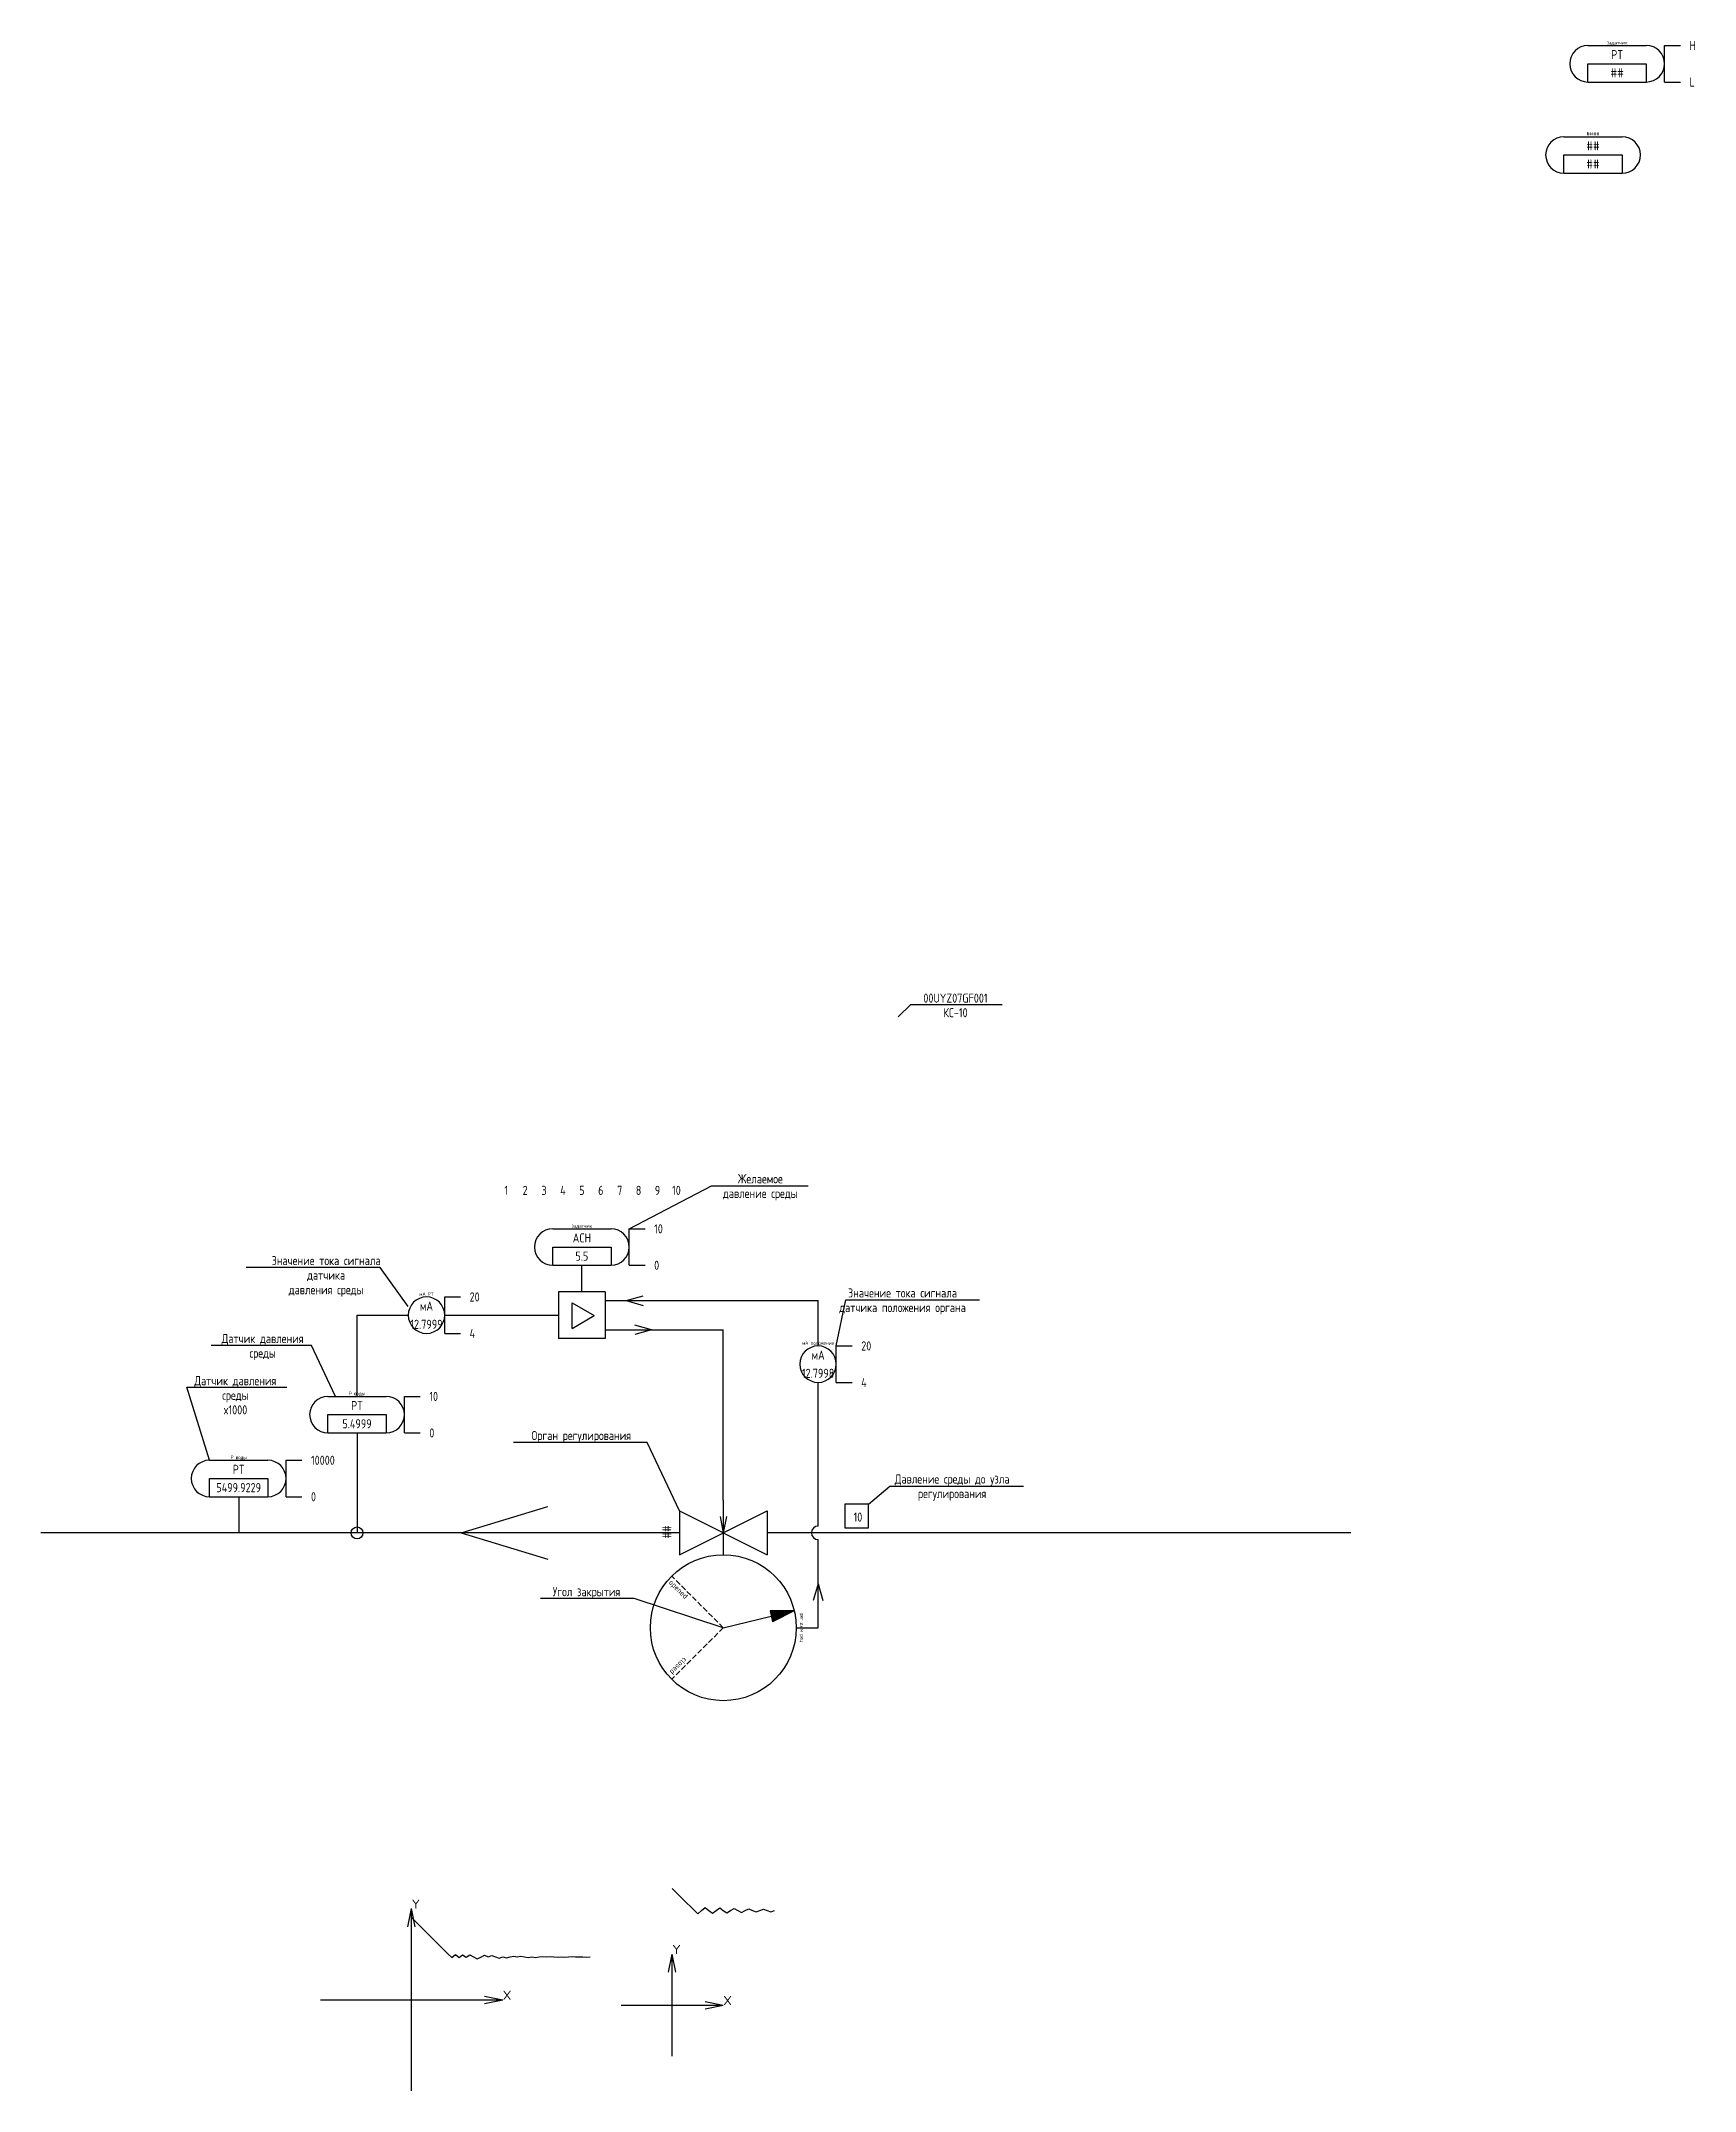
# Model space of a CAD drawing. Header units: millimetres. Extents: x 46022 to 46476, y 19721 to 20615.
# Drawn here: x 46022 to 46476, y 19721 to 20283 of the extents above; entities that cross this region are included whole.
import ezdxf
from ezdxf import colors
from ezdxf.entities.mleader import LeaderData, LeaderLine
from ezdxf.enums import TextEntityAlignment as Align
from ezdxf.math import Vec2, Vec3

# ---------------------------------------------------------------- set-up
doc = ezdxf.new("R2010")
doc.units = ezdxf.units.MM
doc.linetypes.add('GOST2.303 4', pattern=[7, 5, -2, 0])
doc.layers.add('com_text', color=254, linetype='Continuous', lineweight=25)
doc.layers.add('невидимые_аттрибуты', color=201, linetype='Continuous', lineweight=0, plot=False)
doc.styles.add('BNP', font='cs_gost2304.shx')
doc.styles.add('GOST 2.304', font='CS_Gost2304.shx')
doc.styles.get("Standard").update_dxf_attribs({"font": 'txt.shx'})

msp = doc.modelspace()

# ---------------------------------------------------------------- texts
at = {"linetype": 'Continuous', "ltscale": 100, "style": 'GOST 2.304'}
for s, p in [('H', (46474.11, 20281.98)), ('L', (46474.11, 20271.98))]:
    msp.add_text(s, height=2.5, dxfattribs=at).set_placement(p, align=Align.MIDDLE_LEFT)
for s, p in [('PT', (46454.28, 20279.48)), ('##', (46454.28, 20274.48)), ('1', (46149.57, 19968.04)), ('2', (46154.75, 19968.04)), ('3', (46159.94, 19968.04)), ('4', (46165.13, 19968.04)), ('5', (46170.31, 19968.04)), ('6', (46175.5, 19968.04)), ('7', (46180.69, 19968.04)), ('8', (46185.87, 19968.04)), ('9', (46191.06, 19968.04)), ('10', (46196.25, 19968.04)), ('10', (46246.04, 19878.44))]:
    msp.add_text(s, height=2.5, dxfattribs=at).set_placement(p, align=Align.MIDDLE_CENTER)
for s, p in [('Y', (46123.61, 19771.06)), ('Y', (46195.11, 19758.62)), ('X', (46148.61, 19746.06)), ('X', (46209.11, 19744.62))]:
    msp.add_text(s, height=2.5).set_placement(p)
at = {"layer": 'невидимые_аттрибуты', "ltscale": 100, "style": 'GOST 2.304'}
msp.add_text('задатчик', height=1, dxfattribs=at).set_placement((46454.28, 20281.98), align=Align.BOTTOM_CENTER)

# ---------------------------------------------------------------- blocks, each defined once
blk = doc.blocks.new('reg_sensor')
at = {"color": 0, "linetype": 'Continuous', "lineweight": -2}
for p, q in [((-8, 5), (8, 5)), ((-8, -5), (8, -5))]:
    blk.add_line(p, q, dxfattribs=at)
at = {"color": 0, "ltscale": 100}
for p, q in [((-8, -5), (-8, 0)), ((-8, 0), (8, 0)), ((8, 0), (8, -5)), ((13, -5), (13, 5)), ((13, 5), (17.36, 5)), ((13, -5), (17.36, -5))]:
    blk.add_line(p, q, dxfattribs=at)
at = {"color": 0, "linetype": 'Continuous', "lineweight": -2}
for centre, start, end in [((-8, 0), 90, 270), ((8, 0), 270, 90)]:
    blk.add_arc(centre, 5, start, end, dxfattribs=at)
at = {"color": 0, "linetype": 'Continuous', "lineweight": -2, "ltscale": 100, "style": 'GOST 2.304', "flags": 8}
for tag, p in [('LIM_MAX', (19.83, 5)), ('LIM_MIN', (19.83, -5))]:
    blk.add_attdef(tag, text='', height=2.5, dxfattribs=at).set_placement(p, align=Align.MIDDLE_LEFT)
at = {"color": 0, "linetype": 'Continuous', "lineweight": -2, "style": 'GOST 2.304', "flags": 8}
for tag, p in [('ID', (0, 2.5)), ('VAL', (0, -2.5))]:
    blk.add_attdef(tag, text='', height=2.5, dxfattribs=at).set_placement(p, align=Align.MIDDLE_CENTER)
at = {"layer": 'невидимые_аттрибуты', "style": 'GOST 2.304', "flags": 8}
blk.add_attdef('DESCRIPTION', text='', height=1, dxfattribs=at).set_placement((0, 5), align=Align.BOTTOM_CENTER)
blk = doc.blocks.new('*U62')
at = {"ltscale": 100}
blk.add_hatch(color=256, dxfattribs=at).paths.add_polyline_path([(21.34, 19.45), (21.34, 12.81), (24.35, 13.53)])
for p, q in [((21.34, 19.45), (21.34, 12.81)), ((21.34, 19.45), (24.35, 13.53)), ((21.34, 12.81), (24.35, 13.53)), ((26.01, 0), (22.84, 13.17))]:
    blk.add_line(p, q, dxfattribs=at)
at = {"color": 0, "lineweight": -2}
for p, q in [((-6, 12), (6, 12)), ((6, -12), (-6, 12)), ((-6, -12), (6, 12)), ((-9, 0), (6, 0)), ((-4.5, 0.9), (0, 0)), ((-4.5, -0.9), (0, 0)), ((-6, -12), (6, -12))]:
    blk.add_line(p, q, dxfattribs=at)
at = {"linetype": 'GOST2.303 4', "ltscale": 0.3}
for q in [(11.86, -14.15), (40.15, -14.15)]:
    blk.add_line((26.01, 0), q, dxfattribs=at)
at = {"color": 0, "lineweight": -2}
blk.add_circle((26.01, 0), 20.01, dxfattribs=at)
at = {"linetype": 'Continuous', "ltscale": 100, "style": 'GOST 2.304'}
for s, rotation, p in [('opened', 45, (15.45, -12.3)), ('closed', 315, (36.56, -12.3))]:
    blk.add_text(s, height=1.5, rotation=rotation, dxfattribs=at).set_placement(p, align=Align.MIDDLE_CENTER)
at = {"color": 0, "linetype": 'Continuous', "lineweight": -2, "style": 'GOST 2.304', "flags": 8}
blk.add_attdef('VAL', text='', height=2.5, dxfattribs=at).set_placement((-0.27, -15.53), align=Align.MIDDLE_CENTER)
at = {"layer": 'невидимые_аттрибуты', "style": 'GOST 2.304', "flags": 8}
blk.add_attdef('DESCRIPTION', text='', height=1, dxfattribs=at).set_placement((26.01, 20.85), align=Align.BOTTOM_CENTER)
blk = doc.blocks.new('reg_mA')
at = {"color": 0, "ltscale": 100}
for p, q in [((5, -5), (5, 5)), ((5, 5), (9.36, 5)), ((5, -5), (9.36, -5))]:
    blk.add_line(p, q, dxfattribs=at)
at = {"color": 0, "linetype": 'Continuous', "lineweight": -2}
for start, end in [(90, 270), (270, 90)]:
    blk.add_arc((0, 0), 5, start, end, dxfattribs=at)
at = {"linetype": 'Continuous', "ltscale": 100, "style": 'GOST 2.304'}
blk.add_text('мА', height=2.5, dxfattribs=at).set_placement((0, 2.5), align=Align.MIDDLE_CENTER)
at = {"color": 0, "linetype": 'Continuous', "lineweight": -2, "ltscale": 100, "style": 'GOST 2.304', "flags": 8}
for tag, p in [('LIM_MAX', (11.83, 5)), ('LIM_MIN', (11.83, -5))]:
    blk.add_attdef(tag, text='', height=2.5, dxfattribs=at).set_placement(p, align=Align.MIDDLE_LEFT)
at = {"color": 0, "linetype": 'Continuous', "lineweight": -2, "style": 'GOST 2.304', "flags": 8}
blk.add_attdef('VAL', text='', height=2.5, dxfattribs=at).set_placement((0, -2.5), align=Align.MIDDLE_CENTER)
at = {"layer": 'невидимые_аттрибуты', "style": 'GOST 2.304', "flags": 8}
blk.add_attdef('DESCRIPTION', text='', height=1, dxfattribs=at).set_placement((0, 5), align=Align.BOTTOM_CENTER)
blk = doc.blocks.new('_None')
blk = doc.blocks.new('reg_задатчик')
at = {"color": 0, "linetype": 'Continuous', "lineweight": -2}
for p, q in [((-8, 5), (8, 5)), ((-8, -5), (8, -5))]:
    blk.add_line(p, q, dxfattribs=at)
at = {"color": 0, "ltscale": 100}
for p, q in [((-8, -5), (-8, 0)), ((-8, 0), (8, 0)), ((8, 0), (8, -5))]:
    blk.add_line(p, q, dxfattribs=at)
at = {"color": 0, "linetype": 'Continuous', "lineweight": -2}
for centre, start, end in [((-8, 0), 90, 270), ((8, 0), 270, 90)]:
    blk.add_arc(centre, 5, start, end, dxfattribs=at)
at = {"color": 0, "linetype": 'Continuous', "lineweight": -2, "style": 'GOST 2.304', "flags": 8}
for tag, p in [('ID', (0, 2.5)), ('VAL', (0, -2.5))]:
    blk.add_attdef(tag, text='', height=2.5, dxfattribs=at).set_placement(p, align=Align.MIDDLE_CENTER)
at = {"layer": 'невидимые_аттрибуты', "style": 'GOST 2.304', "flags": 8}
blk.add_attdef('DESCRIPTION', text='', height=1, dxfattribs=at).set_placement((0, 5), align=Align.BOTTOM_CENTER)

# ---------------------------------------------------------------- linework, layer by layer
at = {"linetype": 'Continuous', "lineweight": -2}
for p, q in [((46446.28, 20281.98), (46462.28, 20281.98)), ((46446.28, 20271.98), (46462.28, 20271.98))]:
    msp.add_line(p, q, dxfattribs=at)
at = {"ltscale": 100}
for p, q in [((46467.28, 20271.98), (46467.28, 20281.98)), ((46467.28, 20281.98), (46471.65, 20281.98)), ((46446.28, 20271.98), (46446.28, 20276.98)), ((46446.28, 20276.98), (46462.28, 20276.98)), ((46462.28, 20276.98), (46462.28, 20271.98)), ((46467.28, 20271.98), (46471.65, 20271.98)), ((46170.31, 19940.22), (46170.31, 19947.49)), ((46163.9, 19940.22), (46163.9, 19927.4)), ((46176.72, 19940.22), (46163.9, 19940.22)), ((46176.72, 19940.22), (46176.72, 19927.4)), ((46167.69, 19937.19), (46173.64, 19933.68)), ((46176.72, 19937.82), (46235.11, 19937.82)), ((46108.64, 19911.53), (46108.64, 19933.81)), ((46108.64, 19933.81), (46122.69, 19933.81)), ((46132.69, 19933.81), (46163.9, 19933.81)), ((46167.69, 19930.16), (46173.64, 19933.68)), ((46176.72, 19929.79), (46209.11, 19929.79)), ((46209.11, 19883.11), (46209.11, 19929.79)), ((46176.72, 19927.4), (46163.9, 19927.4)), ((46108.64, 19901.53), (46108.64, 19874.11)), ((46197.11, 19874.11), (46021.95, 19874.11)), ((46381.23, 19874.11), (46221.11, 19874.11))]:
    msp.add_line(p, q, dxfattribs=at)
for p, q in [((46167.69, 19930.16), (46167.69, 19937.19)), ((46182.45, 19937.82), (46187.09, 19939.15)), ((46182.45, 19937.82), (46187.09, 19936.5)), ((46235.11, 19925.37), (46235.11, 19937.82)), ((46189.44, 19929.79), (46184.8, 19931.11)), ((46189.44, 19929.79), (46184.8, 19928.47)), ((46235.11, 19875.96), (46235.11, 19915.37)), ((46076.18, 19884.02), (46076.18, 19874.11)), ((46137.18, 19874.11), (46160.99, 19881.34)), ((46137.18, 19874.11), (46160.99, 19866.88)), ((46235.11, 19848.1), (46235.11, 19872.26)), ((46235.11, 19860.18), (46233.79, 19855.54)), ((46235.11, 19860.18), (46236.43, 19855.54)), ((46229.11, 19848.1), (46235.11, 19848.1)), ((46122.61, 19766.06), (46123.61, 19771.06)), ((46123.61, 19721.06), (46123.61, 19771.06)), ((46124.61, 19766.06), (46123.61, 19771.06)), ((46194.11, 19753.62), (46195.11, 19758.62)), ((46195.11, 19730.62), (46195.11, 19758.62)), ((46196.11, 19753.62), (46195.11, 19758.62)), ((46098.61, 19746.06), (46148.61, 19746.06)), ((46143.61, 19747.06), (46148.61, 19746.06)), ((46143.61, 19745.06), (46148.61, 19746.06)), ((46181.11, 19744.62), (46209.11, 19744.62)), ((46204.11, 19745.62), (46209.11, 19744.62)), ((46204.11, 19743.62), (46209.11, 19744.62))]:
    msp.add_line(p, q)
at = {"color": 4}
for p, q in [((46195.11, 19776.61), (46196.11, 19775.61)), ((46196.11, 19775.61), (46197.11, 19774.61)), ((46197.11, 19774.61), (46198.11, 19773.61)), ((46198.11, 19773.61), (46199.11, 19772.61)), ((46199.11, 19772.61), (46200.11, 19771.61)), ((46200.11, 19771.61), (46201.11, 19770.61)), ((46123.61, 19768.62), (46124.61, 19767.62)), ((46124.61, 19767.62), (46125.61, 19766.62)), ((46125.61, 19766.62), (46126.61, 19765.62)), ((46201.11, 19770.61), (46202.11, 19769.61)), ((46202.11, 19769.61), (46203.11, 19770.51)), ((46203.11, 19770.51), (46204.11, 19771.41)), ((46204.11, 19771.41), (46205.11, 19770.6)), ((46205.11, 19770.6), (46206.11, 19769.79)), ((46206.11, 19769.79), (46207.11, 19770.52)), ((46207.11, 19770.52), (46208.11, 19771.25)), ((46208.11, 19771.25), (46209.11, 19770.59)), ((46209.11, 19770.59), (46210.11, 19769.93)), ((46210.11, 19769.93), (46211.11, 19770.52)), ((46211.11, 19770.52), (46212.11, 19771.12)), ((46212.11, 19771.12), (46213.11, 19770.58)), ((46213.11, 19770.58), (46214.11, 19770.05)), ((46214.11, 19770.05), (46215.11, 19770.53)), ((46215.11, 19770.53), (46216.11, 19771.01)), ((46216.11, 19771.01), (46217.11, 19770.58)), ((46217.11, 19770.58), (46218.11, 19770.15)), ((46218.11, 19770.15), (46219.11, 19770.54)), ((46219.11, 19770.54), (46220.11, 19770.92)), ((46220.11, 19770.92), (46221.11, 19770.57)), ((46221.11, 19770.57), (46222.11, 19770.23)), ((46222.11, 19770.23), (46223.11, 19770.54)), ((46126.61, 19765.62), (46127.61, 19764.62)), ((46127.61, 19764.62), (46128.61, 19763.62)), ((46128.61, 19763.62), (46129.61, 19762.62)), ((46129.61, 19762.62), (46130.61, 19761.62)), ((46130.61, 19761.62), (46131.61, 19760.62)), ((46131.61, 19760.62), (46132.61, 19759.62)), ((46132.61, 19759.62), (46133.61, 19758.62)), ((46133.61, 19758.62), (46134.61, 19757.62)), ((46134.61, 19757.62), (46135.61, 19758.52)), ((46135.61, 19758.52), (46136.61, 19757.71)), ((46136.61, 19757.71), (46137.61, 19758.44)), ((46137.61, 19758.44), (46138.61, 19757.78)), ((46138.61, 19757.78), (46139.61, 19758.37)), ((46139.61, 19758.37), (46140.61, 19757.84)), ((46140.61, 19757.84), (46141.61, 19757.31)), ((46141.61, 19757.31), (46142.61, 19757.79)), ((46142.61, 19757.79), (46143.61, 19758.27)), ((46143.61, 19758.27), (46144.61, 19757.83)), ((46144.61, 19757.83), (46145.61, 19758.22)), ((46145.61, 19758.22), (46146.61, 19757.87)), ((46146.61, 19757.87), (46147.61, 19757.52)), ((46147.61, 19757.52), (46148.61, 19757.84)), ((46148.61, 19757.84), (46149.61, 19757.56)), ((46149.61, 19757.56), (46150.61, 19757.81)), ((46150.61, 19757.81), (46151.61, 19758.06)), ((46151.61, 19758.06), (46152.61, 19757.84)), ((46152.61, 19757.84), (46153.61, 19758.04)), ((46153.61, 19758.04), (46154.61, 19757.86)), ((46154.61, 19757.86), (46155.61, 19757.67)), ((46155.61, 19757.67), (46156.61, 19757.84)), ((46156.61, 19757.84), (46157.61, 19757.69)), ((46157.61, 19757.69), (46158.61, 19757.82)), ((46158.61, 19757.82), (46159.61, 19757.96)), ((46159.61, 19757.96), (46160.61, 19757.84)), ((46160.61, 19757.84), (46161.61, 19757.95)), ((46161.61, 19757.95), (46162.61, 19757.85)), ((46162.61, 19757.85), (46163.61, 19757.75)), ((46163.61, 19757.75), (46164.61, 19757.84)), ((46164.61, 19757.84), (46165.61, 19757.76)), ((46165.61, 19757.76), (46166.61, 19757.83)), ((46166.61, 19757.83), (46167.61, 19757.9)), ((46167.61, 19757.9), (46168.61, 19757.84)), ((46168.61, 19757.84), (46169.61, 19757.89)), ((46169.61, 19757.89), (46170.61, 19757.84)), ((46170.61, 19757.84), (46171.61, 19757.79)), ((46171.61, 19757.79), (46172.61, 19757.84))]:
    msp.add_line(p, q, dxfattribs=at)
msp.add_lwpolyline([(46242.43, 19875.45), (46248.97, 19875.45), (46248.97, 19881.98), (46242.43, 19881.98)], close=True)
at = {"ltscale": 100}
msp.add_circle((46108.64, 19874.11), 1.63, dxfattribs=at)
at = {"linetype": 'Continuous', "lineweight": -2}
for centre, start, end in [((46446.28, 20276.98), 90, 270), ((46462.28, 20276.98), 270, 90)]:
    msp.add_arc(centre, 5, start, end, dxfattribs=at)
msp.add_arc((46235.11, 19874.11), 1.85, 90, 270)

# ---------------------------------------------------------------- block references
ref = msp.add_blockref('reg_задатчик', (46447.67, 20251.99))
ref.add_attrib('DESCRIPTION', '####', dxfattribs={"layer": 'невидимые_аттрибуты', "height": 1, "style": 'GOST 2.304'}).set_placement((46447.67, 20256.99), align=Align.BOTTOM_CENTER)
ref.add_attrib('VAL', '##', dxfattribs={"color": 0, "linetype": 'Continuous', "lineweight": -2, "height": 2.5, "style": 'GOST 2.304'}).set_placement((46447.67, 20249.49), align=Align.MIDDLE_CENTER)
ref.add_attrib('ID', '##', dxfattribs={"color": 0, "linetype": 'Continuous', "lineweight": -2, "height": 2.5, "style": 'GOST 2.304'}).set_placement((46447.67, 20254.49), align=Align.MIDDLE_CENTER)
at = {"ltscale": 100}
for p, values in [((46170.31, 19952.49), {'ID': 'ACH', 'VAL': '5.5', 'LIM_MAX': '10', 'LIM_MIN': '0', 'DESCRIPTION': 'задатчик'}), ((46108.64, 19906.53), {'ID': 'PT', 'VAL': '5.4999', 'LIM_MAX': '10', 'LIM_MIN': '0', 'DESCRIPTION': 'P воды'}), ((46076.18, 19889.02), {'ID': 'PT', 'VAL': '5499.9229', 'LIM_MAX': '10000', 'LIM_MIN': '0', 'DESCRIPTION': 'P воды'})]:
    msp.add_blockref('reg_sensor', p, dxfattribs=at).add_auto_attribs(values)
for p, values in [((46127.69, 19933.81), {'VAL': '12.7999', 'LIM_MAX': '20', 'LIM_MIN': '4', 'DESCRIPTION': 'мА PT'}), ((46235.11, 19920.37), {'VAL': '12.7998', 'LIM_MAX': '20', 'LIM_MIN': '4', 'DESCRIPTION': 'мА положения'})]:
    msp.add_blockref('reg_mA', p).add_auto_attribs(values)
ref = msp.add_blockref('*U62', (46209.11, 19874.11), dxfattribs=dict(rotation=270))
ref.add_attrib('DESCRIPTION', 'рег дым рец', dxfattribs={"layer": 'невидимые_аттрибуты', "height": 1, "rotation": 270, "style": 'GOST 2.304'}).set_placement((46229.96, 19848.1), align=Align.BOTTOM_CENTER)
ref.add_attrib('VAL', '##', dxfattribs={"color": 0, "linetype": 'Continuous', "lineweight": -2, "height": 2.5, "rotation": 270, "style": 'GOST 2.304'}).set_placement((46193.58, 19874.38), align=Align.MIDDLE_CENTER)

msp.set_redraw_order([(e.dxf.handle, doc.entitydb.next_handle()) for e in msp.query("TEXT MTEXT ATTDEF DIMENSION ARC_DIMENSION")])  # texts and dimensions are drawn at this point

# ---------------------------------------------------------------- leaders
at = {"layer": 'com_text'}
ml = msp.add_multileader_mtext('Standard', dxfattribs=at)
ml.set_content('\\pxa0.4,se0.88;{\\C256;00UYZ07GF001\\PКС-10}', color=7, style='BNP')
ml.set_leader_properties(color=256)
ml.set_arrow_properties(name='NONE')
ml.build(insert=Vec2(0, 0))
ml.multileader.update_dxf_attribs({"has_dogleg": 0, "text_left_attachment_type": 6, "text_right_attachment_type": 6, "dogleg_length": 1, "arrow_head_size": 0.5})
ctx = ml.context
ctx.base_point, ctx.char_height, ctx.arrow_head_size, ctx.landing_gap_size, ctx.plane_origin = Vec3(46260.51, 20019.01), 2.5, 0.5, 1, Vec3(46285.58, 19938.07)
ctx.left_attachment, ctx.right_attachment, ctx.text_align_type = 6, 6, 1
notes = []
notes.append((ctx, [(0, (1, 1, 0), (46259.51, 20019.01), (1, 0), 1, [(0, [(46257.11, 20015.61)], 0, [])])]))
ctx.mtext.insert, ctx.mtext.alignment, ctx.mtext.line_spacing_factor, ctx.mtext.line_spacing_style, ctx.mtext.flow_direction = Vec3(46272.79, 20022.01), 2, 0.96, 2, 5
ml = msp.add_multileader_mtext('Standard', dxfattribs=at)
ml.set_content('Желаемое давление среды', color=7, style='BNP')
ml.set_leader_properties(color=256)
ml.set_arrow_properties(name='NONE')
ml.build(insert=Vec2(0, 0))
ml.multileader.update_dxf_attribs({"has_dogleg": 0, "text_left_attachment_type": 6, "text_right_attachment_type": 6, "dogleg_length": 1, "arrow_head_size": 0.5})
ctx = ml.context
ctx.base_point, ctx.char_height, ctx.arrow_head_size, ctx.landing_gap_size, ctx.plane_origin = Vec3(46205.91, 19969.32), 2.5, 0.5, 1, Vec3(46228.7, 19983.04)
ctx.left_attachment, ctx.right_attachment, ctx.text_align_type = 6, 6, 1
notes.append((ctx, [(1, (1, 1, 0), (46204.91, 19969.32), (1, 0), 1, [(0, [(46183.31, 19957.49)], 0, [])])]))
ctx.mtext.insert, ctx.mtext.width, ctx.mtext.alignment, ctx.mtext.line_spacing_factor, ctx.mtext.line_spacing_style, ctx.mtext.flow_direction = Vec3(46219.26, 19972.45), 25.2538, 2, 0.96, 2, 5
ml = msp.add_multileader_mtext('Standard', dxfattribs=at)
ml.set_content('Значение тока сигнала датчика\\Pдавления среды', color=7, style='BNP')
ml.set_leader_properties(color=256)
ml.set_arrow_properties(name='NONE')
ml.build(insert=Vec2(0, 0))
ml.multileader.update_dxf_attribs({"has_dogleg": 0, "text_left_attachment_type": 6, "text_right_attachment_type": 6, "dogleg_length": 1, "arrow_head_size": 0.5})
ctx = ml.context
ctx.base_point, ctx.char_height, ctx.arrow_head_size, ctx.landing_gap_size, ctx.plane_origin = Vec3(46085.35, 19946.9), 2.5, 0.5, 1, Vec3(46122.69, 19936.16)
ctx.left_attachment, ctx.right_attachment, ctx.text_align_type = 6, 6, 1
notes.append((ctx, [(0, (1, 1, 0), (46115.99, 19946.9), (-1, 0), 1, [(0, [(46122.69, 19936.16)], 0, [])])]))
ctx.mtext.insert, ctx.mtext.width, ctx.mtext.alignment, ctx.mtext.line_spacing_factor, ctx.mtext.line_spacing_style, ctx.mtext.flow_direction = Vec3(46100.17, 19950.03), 35.3806, 2, 0.96, 2, 5
ml = msp.add_multileader_mtext('Standard', dxfattribs=at)
ml.set_content('Значение тока сигнала датчика положения органа', color=7, style='BNP')
ml.set_leader_properties(color=256)
ml.set_arrow_properties(name='NONE')
ml.build(insert=Vec2(0, 0))
ml.multileader.update_dxf_attribs({"has_dogleg": 0, "text_left_attachment_type": 6, "text_right_attachment_type": 6, "dogleg_length": 1, "arrow_head_size": 0.5})
ctx = ml.context
ctx.base_point, ctx.char_height, ctx.arrow_head_size, ctx.landing_gap_size, ctx.plane_origin = Vec3(46242.68, 19938.04), 2.5, 0.5, 1, Vec3(46265.47, 19951.75)
ctx.left_attachment, ctx.right_attachment, ctx.text_align_type = 6, 6, 1
notes.append((ctx, [(1, (1, 1, 0), (46241.68, 19938.04), (1, 0), 1, [(0, [(46240.11, 19925.37)], 0, [])])]))
ctx.mtext.insert, ctx.mtext.width, ctx.mtext.alignment, ctx.mtext.line_spacing_factor, ctx.mtext.line_spacing_style, ctx.mtext.flow_direction = Vec3(46258.27, 19941.16), 35.3806, 2, 0.96, 2, 5
ml = msp.add_multileader_mtext('Standard', dxfattribs=at)
ml.set_content('Датчик давления среды', color=7, style='BNP')
ml.set_leader_properties(color=256)
ml.set_arrow_properties(name='NONE')
ml.build(insert=Vec2(0, 0))
ml.multileader.update_dxf_attribs({"has_dogleg": 0, "text_left_attachment_type": 6, "text_right_attachment_type": 6, "dogleg_length": 1, "arrow_head_size": 0.5})
ctx = ml.context
ctx.base_point, ctx.char_height, ctx.arrow_head_size, ctx.landing_gap_size, ctx.plane_origin = Vec3(46069.41, 19925.53), 2.5, 0.5, 1, Vec3(46087.71, 19939.24)
ctx.left_attachment, ctx.right_attachment, ctx.text_align_type = 6, 6, 1
notes.append((ctx, [(0, (1, 1, 0), (46097.11, 19925.53), (-1, 0), 1, [(0, [(46102.72, 19911.53)], 0, [])])]))
ctx.mtext.insert, ctx.mtext.width, ctx.mtext.alignment, ctx.mtext.line_spacing_factor, ctx.mtext.line_spacing_style, ctx.mtext.flow_direction = Vec3(46082.76, 19928.65), 26.2004, 2, 0.96, 2, 5
ml = msp.add_multileader_mtext('Standard', dxfattribs=at)
ml.set_content('Датчик давления среды\\Px1000', color=7, style='BNP')
ml.set_leader_properties(color=256)
ml.set_arrow_properties(name='NONE')
ml.build(insert=Vec2(0, 0))
ml.multileader.update_dxf_attribs({"has_dogleg": 0, "text_left_attachment_type": 6, "text_right_attachment_type": 6, "dogleg_length": 1, "arrow_head_size": 0.5})
ctx = ml.context
ctx.base_point, ctx.char_height, ctx.arrow_head_size, ctx.landing_gap_size, ctx.plane_origin = Vec3(46061.92, 19914.09), 2.5, 0.5, 1, Vec3(46080.22, 19927.8)
ctx.left_attachment, ctx.right_attachment, ctx.text_align_type = 6, 6, 1
notes.append((ctx, [(1, (1, 1, 0), (46060.92, 19914.09), (1, 0), 1, [(0, [(46068.18, 19894.02)], 0, [])])]))
ctx.mtext.insert, ctx.mtext.width, ctx.mtext.alignment, ctx.mtext.line_spacing_factor, ctx.mtext.line_spacing_style, ctx.mtext.flow_direction = Vec3(46075.27, 19917.09), 26.2004, 2, 0.96, 2, 5
ml = msp.add_multileader_mtext('Standard', dxfattribs=at)
ml.set_content('Орган регулирования', color=7, style='BNP')
ml.set_leader_properties(color=256)
ml.set_arrow_properties(name='NONE')
ml.build(insert=Vec2(0, 0))
ml.multileader.update_dxf_attribs({"has_dogleg": 0, "text_left_attachment_type": 6, "text_right_attachment_type": 6, "dogleg_length": 1, "arrow_head_size": 0.5})
ctx = ml.context
ctx.base_point, ctx.char_height, ctx.arrow_head_size, ctx.landing_gap_size, ctx.plane_origin = Vec3(46152.07, 19898.85), 2.5, 0.5, 1, Vec3(46179.85, 19912.57)
ctx.left_attachment, ctx.right_attachment, ctx.text_align_type = 6, 6, 1
notes.append((ctx, [(0, (1, 1, 0), (46189.25, 19898.85), (-1, 0), 1, [(0, [(46197.11, 19880.11)], 0, [])])]))
ctx.mtext.insert, ctx.mtext.width, ctx.mtext.alignment, ctx.mtext.line_spacing_factor, ctx.mtext.line_spacing_style, ctx.mtext.flow_direction = Vec3(46170.16, 19902.06), 35.3806, 2, 0.96, 2, 5
ml = msp.add_multileader_mtext('Standard', dxfattribs=at)
ml.set_content('Давление среды до узла регулирования', color=7, style='BNP')
ml.set_leader_properties(color=256)
ml.set_arrow_properties(name='NONE')
ml.build(insert=Vec2(0, 0))
ml.multileader.update_dxf_attribs({"has_dogleg": 0, "text_left_attachment_type": 6, "text_right_attachment_type": 6, "dogleg_length": 1, "arrow_head_size": 0.5})
ctx = ml.context
ctx.base_point, ctx.char_height, ctx.arrow_head_size, ctx.landing_gap_size, ctx.plane_origin = Vec3(46254.74, 19886.93), 2.5, 0.5, 1, Vec3(46275.29, 19925.11)
ctx.left_attachment, ctx.right_attachment, ctx.text_align_type = 6, 6, 1
notes.append((ctx, [(1, (1, 1, 0), (46253.74, 19886.93), (1, 0), 1, [(0, [(46248.97, 19881.98)], 0, [])])]))
ctx.mtext.insert, ctx.mtext.width, ctx.mtext.alignment, ctx.mtext.line_spacing_factor, ctx.mtext.line_spacing_style, ctx.mtext.flow_direction = Vec3(46271.88, 19890.13), 35.3806, 2, 0.96, 2, 5
ml = msp.add_multileader_mtext('Standard', dxfattribs=at)
ml.set_content('Угол закрытия', color=7, style='BNP')
ml.set_leader_properties(color=256)
ml.set_arrow_properties(name='NONE')
ml.build(insert=Vec2(0, 0))
ml.multileader.update_dxf_attribs({"has_dogleg": 0, "text_left_attachment_type": 6, "text_right_attachment_type": 6, "dogleg_length": 1, "arrow_head_size": 0.5})
ctx = ml.context
ctx.base_point, ctx.char_height, ctx.arrow_head_size, ctx.landing_gap_size, ctx.plane_origin = Vec3(46158.49, 19856.11), 2.5, 0.5, 1, Vec3(46176.29, 19869.82)
ctx.left_attachment, ctx.right_attachment, ctx.text_align_type = 6, 6, 1
notes.append((ctx, [(0, (1, 1, 0), (46185.68, 19856.11), (-1, 0), 1, [(0, [(46209.11, 19848.1)], 0, [])])]))
ctx.mtext.insert, ctx.mtext.width, ctx.mtext.alignment, ctx.mtext.line_spacing_factor, ctx.mtext.line_spacing_style, ctx.mtext.flow_direction = Vec3(46171.59, 19859.23), 35.3806, 2, 0.96, 2, 5
for ctx, leaders in notes:
    for number, flags, end, landing, length, lines in leaders:
        leader = LeaderData()
        leader.index, (leader.has_last_leader_line, leader.has_dogleg_vector, leader.attachment_direction) = number, flags
        leader.last_leader_point, leader.dogleg_vector, leader.dogleg_length = Vec3(end), Vec3(landing), length
        for number, points, colour, breaks in lines:
            line = LeaderLine()
            line.index, line.vertices, line.color, line.breaks = number, Vec3.list(points), colors.encode_raw_color(colour), breaks
            leader.lines.append(line)
        ctx.leaders.append(leader)

doc.saveas('drawing.dxf')
